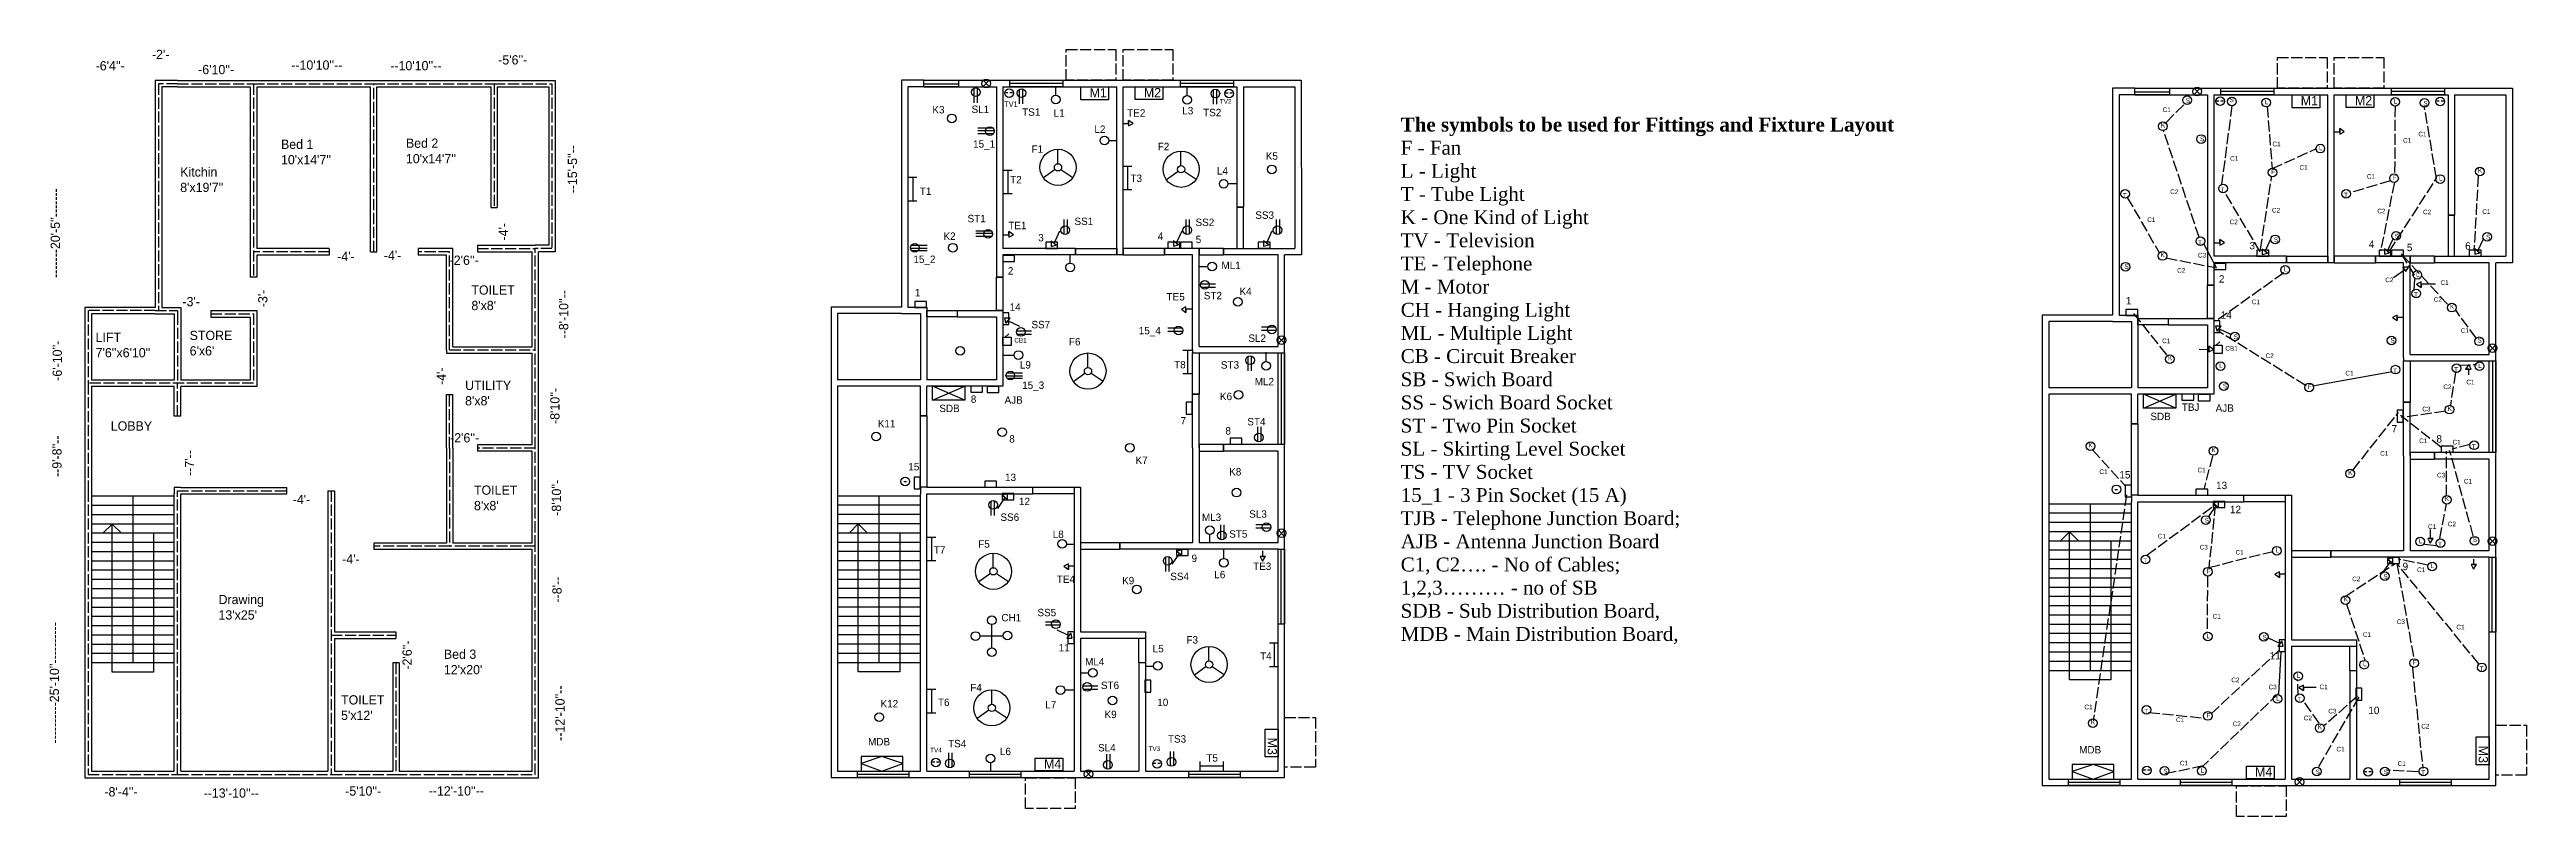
# Model space of a CAD drawing. Header units: inches. Extents: x 17 to 2693, y -1 to 827.
import ezdxf

# ---------------------------------------------------------------- set-up
doc = ezdxf.new("R2010")
doc.units = ezdxf.units.IN
doc.header["$MEASUREMENT"] = 0
doc.linetypes.add('ACAD_ISO02W100', pattern=[15, 12, -3])

msp = doc.modelspace()

# ---------------------------------------------------------------- texts
at = {"char_height": 10, "attachment_point": 1}
for s, insert in [("-6'4''-", (66.5, 814.8)), ("-2'-", (127.4, 827.1)), ("-6'10''-", (177.3, 810.7)), ("--10'10''--", (277.9, 815.6)), ("--10'10''--", (384.9, 814.9)), ("-5'6''-", (501.5, 821.2)), ("-4'-", (327.5, 609)), ("-4'-", (377.9, 610.1)), ("-2'6''-", (449, 604.8)), ("-3'-", (160.3, 560.1)), ("-2'6''-", (449.5, 413)), ("-4'-", (279.5, 346.4)), ("-4'-", (332.9, 282)), ("-8'-4''-", (76, 30.7)), ("--13'-10''--", (183.2, 29.4)), ("-5'10''-", (336.2, 31.6)), ("--12'-10''--", (426.4, 31.7))]:
    msp.add_mtext(s, dxfattribs=dict(at, insert=insert))
at = {"color": 3, "width": 1.8, "attachment_point": 1}
for s, insert, char_height in [('M1', (1140.5, 785.6), 10), ('M2', (1199.1, 785.8), 10), ('M1', (2449.1, 777), 10), ('M2', (2507.6, 777.2), 10), ('15_1', (1014.6, 729.3), 8), ('S', (2340.2, 733.3), 5), ('15_2', (950.1, 604.8), 8), ('S', (2258.5, 595.4), 5), ('15_4', (1193.6, 527.8), 8), ('S', (2545.9, 515.8), 5), ('S', (2364.9, 466.4), 5)]:
    msp.add_mtext(s, dxfattribs=dict(at, insert=insert, char_height=char_height))
at = {"attachment_point": 1}
for s, insert, char_height, width in [('K3', (970.6, 766.3), 8, 1.8), ('SL1', (1012.9, 766.8), 8, 1.8), ('TS1', (1067.6, 763.8), 8, 1.8), ('L1', (1101.6, 762.8), 8, 1.8), ('TE2', (1181.1, 762.8), 8, 1.8), ('L3', (1240.6, 765.3), 8, 1.8), ('TS2', (1263.1, 763.3), 8, 1.8), ('{\\fTimes New Roman|b1|i0|c0|p16;The symbols to be used for Fittings and Fixture Layout \\fTimes New Roman|b0|i0|c0|p16;\\PF - Fan \\PL - Light \\PT - Tube Light \\PK - One Kind of Light \\PTV - Television \\PTE - Telephone \\PM - Motor \\PCH - Hanging Light \\PML - Multiple Light \\PCB - Circuit Breaker \\PSB - Swich Board \\PSS - Swich Board Socket \\PST - Two Pin Socket \\PSL - Skirting Level Socket \\PTS - TV Socket \\P15_1 - 3 Pin Socket (15 A) \\PTJB - Telephone Junction Board; \\PAJB - Antenna Junction Board \\PC1, C2…. - No of Cables; \\P1,2,3……… - no of SB \\PSDB - Sub Distribution Board, \\PMDB - Main Distribution Board, }', (1476.6, 753.8), 15, 541), ('C1', (2299.8, 764.8), 5, 1.8), ('S', (2324.8, 774.7), 5, 1.8), ('S', (2372.1, 775.5), 5, 1.8), ('L', (2410.2, 773.2), 5, 1.8), ('L', (2549.5, 774), 5, 1.8), ('S', (2581.5, 771.8), 5, 1.8), ("Bed 1\\P10'x14'7''", (266.8, 730), 10, 59.816), ("Bed 2\\P10'x14'7''", (401.8, 731.2), 10, 59.816), ('F1', (1077.6, 723.8), 8, 1.8), ('L2', (1145.6, 745.3), 8, 1.8), ('F2', (1214.1, 726.6), 8, 1.8), ('K', (2298, 748.1), 5, 1.8), ('C1', (2418.5, 727.8), 5, 1.8), ('L', (2468.8, 723.5), 5, 1.8), ('C1', (2559.6, 731.7), 5, 1.8), ('C1', (2576.1, 738.5), 5, 1.8), ("Kitchin\\P8'x19'7''", (157.9, 700.1), 10, 40.533), ('L4', (1278.1, 700.3), 8, 1.8), ('K5', (1330.8, 716.3), 8, 1.8), ('C1', (2372.7, 712.2), 5, 1.8), ('F', (2417.1, 697.8), 5, 1.8), ('C1', (2447.7, 702.5), 5, 1.8), ('K', (2640.5, 699.3), 5, 1.8), ('T1', (957.1, 678.3), 8, 1.8), ('T2', (1054.6, 690.8), 8, 1.8), ('T3', (1184.6, 692.3), 8, 1.8), ('T', (2256.9, 672.4), 5, 1.8), ('C2', (2308, 676.3), 5, 1.8), ('T', (2362.6, 678.2), 5, 1.8), ('T', (2495.7, 672.6), 5, 1.8), ('C1', (2520.6, 692.8), 5, 1.8), ('F', (2548.4, 691.5), 5, 1.8), ('L', (2598.4, 690.7), 5, 1.8), ('ST1', (1008.6, 648.8), 8, 1.8), ('SS1', (1124.1, 645.8), 8, 1.8), ('SS2', (1254.9, 644.7), 8, 1.8), ('SS3', (1319.5, 652.5), 8, 1.8), ('C1', (2283.2, 646.1), 5, 1.8), ('C2', (2372.2, 643.7), 5, 1.8), ('C2', (2417.9, 656.3), 5, 1.8), ('C2', (2531.8, 655.4), 5, 1.8), ('C2', (2581.2, 654.4), 5, 1.8), ('C1', (2645.2, 654.8), 5, 1.8), ('K2', (982.6, 629.8), 8, 1.8), ('TE1', (1052.6, 641.3), 8, 1.8), ('5', (1255.1, 626.2), 8, 1.8), ('T', (2338, 621.4), 5, 1.8), ('S', (2420, 624.5), 5, 1.8), ('S', (2550.6, 628.3), 5, 1.8), ('{\\C1;5}', (2563.7, 617.6), 8, 1.8), ('S', (2649.2, 627.3), 5, 1.8), ('ML1', (1282.9, 598.2), 8, 1.8), ('K', (2297.6, 608.1), 5, 1.8), ('C2', (2315.5, 591.3), 5, 1.8), ('C3', (2337.9, 607.7), 5, 1.8), ('L', (2430.8, 592.7), 5, 1.8), ("TOILET\\P8'x8'", (472.5, 572.6), 10, 40.533), ('TE5', (1223.6, 564.3), 8, 1.8), ('ST2', (1263.8, 565.6), 8, 1.8), ('K4', (1302.4, 570.2), 8, 1.8), ('C2', (2540.4, 581.1), 5, 1.8), ('T', (2571.4, 565), 5, 1.8), ('L', (2573.6, 587.2), 5, 1.8), ('C1', (2600, 578.2), 5, 1.8), ('{\\C1;14}', (1054.1, 553.3), 8, 1.8), ('{\\C1;14}', (2362.6, 544.6), 8, 1.8), ('C1', (2396.1, 557.3), 5, 1.8), ('C2', (2592.7, 559.9), 5, 1.8), ('K', (2610.3, 552.3), 5, 1.8), ("LIFT\\P7'6''x6'10''", (66.5, 521.6), 10, 40.533), ("STORE\\P6'x6'", (168.1, 523.6), 10, 40.533), ('{\\C4;CB1}', (1059.1, 515.8), 5, 1.8), ('SS7', (1077.6, 534.3), 8, 1.8), ('F6', (1118.1, 515.8), 8, 1.8), ('SL2', (1312, 519.6), 8, 1.8), ('C1', (2299.3, 515.2), 5, 1.8), ('S', (2376.5, 519.6), 5, 1.8), ('C1', (2621.9, 526.4), 5, 1.8), ('S', (2639.9, 515.9), 5, 1.8), ('L9', (1065.1, 490.8), 8, 1.8), ('T8', (1231.7, 491), 8, 1.8), ('ST3', (1282.3, 490.7), 8, 1.8), ('K', (2305.6, 496.7), 5, 1.8), ('L', (2361, 488.6), 5, 1.8), ('{\\C4;CB1}', (2367.6, 507.1), 5, 1.8), ('C2', (2411.1, 499.1), 5, 1.8), ('T', (2548.8, 482.7), 5, 1.8), ('T', (2614.8, 484.3), 5, 1.8), ('L', (2640.8, 488.5), 5, 1.8), ("UTILITY\\P8'x8'", (465.7, 469.7), 10, 40.533), ('{\\C3;15_3}', (1067.6, 468.8), 8, 1.8), ('K6', (1281.3, 456.7), 8, 1.8), ('ML2', (1318.9, 472.7), 8, 1.8), ('F', (2456.6, 465.7), 5, 1.8), ('C1', (2497.3, 480.3), 5, 1.8), ('C2', (2603.1, 465.6), 5, 1.8), ('C1', (2628, 470.7), 5, 1.8), ('{\\C1;SDB}', (978.1, 443.8), 8, 1.8), ('{\\C54;8}', (1012.1, 453.8), 8, 1.8), ('{\\C4;AJB}', (1048.6, 452.8), 8, 1.8), ('ST4', (1310.9, 429.4), 8, 1.8), ('{\\C1;SDB}', (2286.6, 435.1), 8, 1.8), ('{\\C54;TBJ}', (2320.6, 445.1), 8, 1.8), ('{\\C4;AJB}', (2357.1, 444.1), 8, 1.8), ('C3', (2580.4, 441.6), 5, 1.8), ('K', (2607.7, 442.1), 5, 1.8), ('LOBBY', (82.9, 425.8), 10, 40.533), ('K11', (911.6, 427.3), 8, 1.8), ('8', (1053.6, 410.8), 8, 1.8), ('K', (2219.7, 402.6), 5, 1.8), ('C1', (2577, 407.3), 5, 1.8), ('C1', (2613.1, 405.8), 5, 1.8), ('{\\C1;15}', (944.6, 380.8), 8, 1.8), ('K7', (1190.1, 387.8), 8, 1.8), ('K8', (1291.3, 375.3), 8, 1.8), ('C1', (2337.5, 375.7), 5, 1.8), ('K', (2352.6, 397.5), 5, 1.8), ('C1', (2534.9, 393.7), 5, 1.8), ('T', (2633.9, 400.9), 5, 1.8), ("TOILET\\P8'x8'", (475.3, 356.5), 10, 40.533), ('{\\C1;13}', (1049.1, 369.3), 8, 1.8), ('C1', (2231.5, 373.9), 5, 1.8), ('{\\C1;15}', (2253.1, 372.1), 8, 1.8), ('{\\C1;13}', (2357.6, 360.6), 8, 1.8), ('K', (2500.4, 373), 5, 1.8), ('C3', (2596.3, 370.2), 5, 1.8), ('C1', (2625.3, 363.6), 5, 1.8), ('SS6', (1044.1, 326.3), 8, 1.8), ('{\\C1;12}', (1064.1, 343.3), 8, 1.8), ('ML3', (1261.8, 326.2), 8, 1.8), ('SL3', (1312.9, 329.7), 8, 1.8), ('S', (2345.2, 321.4), 5, 1.8), ('{\\C1;12}', (2372.6, 334.6), 8, 1.8), ('K', (2604.7, 344.7), 5, 1.8), ('F5', (1020.1, 297.3), 8, 1.8), ('L8', (1100.6, 307.8), 8, 1.8), ('ST5', (1291.3, 308.1), 8, 1.8), ('C1', (2294.5, 304.3), 5, 1.8), ('L', (2576.6, 299.1), 5, 1.8), ('C1', (2586.6, 314.6), 5, 1.8), ('T', (2597.5, 295.3), 5, 1.8), ('C2', (2607.9, 317.4), 5, 1.8), ('S', (2634.8, 300.6), 5, 1.8), ('T7', (972.1, 290.8), 8, 1.8), ('{\\C2;TE3}', (1317.1, 273.3), 8, 1.8), ('T', (2278.8, 277.5), 5, 1.8), ('C3', (2339.8, 292.4), 5, 1.8), ('C1', (2378.6, 286.8), 5, 1.8), ('L', (2421.9, 289.3), 5, 1.8), ('C1', (2574.7, 268), 5, 1.8), ('L', (2589.5, 272.3), 5, 1.8), ('TE4', (1105.1, 259.3), 8, 1.8), ('K9', (1175.6, 257.8), 8, 1.8), ('SS4', (1227.6, 262.3), 8, 1.8), ('L6', (1275.2, 264.3), 8, 1.8), ('F', (2347.1, 266.6), 5, 1.8), ('C2', (2504.6, 258.1), 5, 1.8), ('S', (2538.4, 260.7), 5, 1.8), ("Drawing\\P13'x25'", (199.3, 238.4), 10, 40.533), ('CH1', (1045.1, 217.8), 8, 1.8), ('SS5', (1084.1, 223.3), 8, 1.8), ('C1', (2353.9, 217.8), 5, 1.8), ('K', (2495.5, 236.3), 5, 1.8), ('F3', (1245.1, 193.8), 8, 1.8), ('L', (2347.1, 196.6), 5, 1.8), ('S', (2407.8, 195.1), 5, 1.8), ('C1', (2516.1, 198), 5, 1.8), ('C3', (2552.8, 211.9), 5, 1.8), ('C1', (2617.2, 206.1), 5, 1.8), ("Bed 3\\P12'x20'", (442.8, 179.3), 10, 59.816), ('{\\C1;11}', (1107.1, 185.3), 8, 1.8), ('ML4', (1135.6, 170.3), 8, 1.8), ('L5', (1208.6, 184.3), 8, 1.8), ('T4', (1324.6, 176.3), 8, 1.8), ('{\\C1;11}', (2415.6, 176.6), 8, 1.8), ('L', (2516.3, 166.2), 5, 1.8), ('F', (2570.1, 168), 5, 1.8), ('T', (2642.3, 161.2), 5, 1.8), ('F4', (1011.6, 142.3), 8, 1.8), ('ST6', (1152.7, 144.7), 8, 1.8), ('C2', (2374, 149.1), 5, 1.8), ('C3', (2414.3, 141.4), 5, 1.8), ('L', (2444.8, 153.7), 5, 1.8), ('C1', (2469.3, 141.5), 5, 1.8), ("TOILET\\P5'x12'", (331.7, 130), 10, 40.533), ('K12', (914.6, 124.8), 8, 1.8), ('T6', (976.6, 126.3), 8, 1.8), ('L7', (1092.6, 123.8), 8, 1.8), ('K9', (1156.6, 113.3), 8, 1.8), ('{\\C1;10}', (1213.6, 126.3), 8, 1.8), ('C1', (2215.3, 119.8), 5, 1.8), ('T', (2279.9, 115.3), 5, 1.8), ('F', (2347.1, 110.8), 5, 1.8), ('L', (2422.4, 129.2), 5, 1.8), ('T', (2445.6, 127.9), 5, 1.8), ('C2', (2452.3, 107.9), 5, 1.8), ('C3', (2478.8, 115.3), 5, 1.8), ('{\\C1;10}', (2522.1, 117.6), 8, 1.8), ('{\\C1;MDB}', (901.1, 83.8), 8, 1.8), ('TS4', (987.6, 81.8), 8, 1.8), ('TS3', (1225.1, 86.8), 8, 1.8), ('K', (2222.3, 103.5), 5, 1.8), ('C1', (2314.3, 106), 5, 1.8), ('C2', (2375.5, 101.6), 5, 1.8), ('K', (2467.4, 98.3), 5, 1.8), ('C2', (2579.2, 99), 5, 1.8), ('{\\C4;TV4}', (968.1, 73.3), 5, 1.8), ('L6', (1043.6, 73.3), 8, 1.8), ('{\\C3;M4}', (1091.2, 60.8), 10, 1.8), ('SL4', (1149.6, 77.3), 8, 1.8), ('{\\C4;TV3}', (1204.1, 74.8), 5, 1.8), ('T5', (1266.6, 66.3), 8, 1.8), ('{\\C1;MDB}', (2209.6, 75.1), 8, 1.8), ('C1', (2318.5, 59.2), 5, 1.8), ('C1', (2487.6, 74.3), 5, 1.8), ('C1', (2553.7, 58.6), 5, 1.8), ('S', (2300.6, 50.5), 5, 1.8), ('L', (2340.8, 51.4), 5, 1.8), ('{\\C3;M4}', (2399.7, 52.2), 10, 1.8), ('S', (2465.1, 49.7), 5, 1.8), ('S', (2538.6, 49.7), 5, 1.8), ('T', (2579.1, 48.9), 5, 1.8)]:
    msp.add_mtext(s, dxfattribs=dict(at, insert=insert, char_height=char_height, width=width))
at = {"color": 4, "width": 1.8, "attachment_point": 1}
for s, insert, char_height in [('TV1', (1048.1, 771.3), 6), ('TV2', (1281.1, 773.8), 5)]:
    msp.add_mtext(s, dxfattribs=dict(at, insert=insert, char_height=char_height))
at = {"char_height": 10, "attachment_point": 1, "rotation": 90}
for s, insert in [("--15'-5''--", (576.7, 672)), ("-------20'-5''-------", (17.9, 580.7)), ("-4'-", (502.1, 621.1)), ("-3'-", (242.1, 549.1)), ("--8'-10''--", (567.2, 515.3)), ("-6'-10''-", (20, 469.6)), ("-4'-", (434.9, 465.1)), ("-8'10''-", (557.7, 423)), ("--9'-8''--", (19.7, 365.7)), ("--7'--", (162.9, 366.8)), ("-8'10''-", (559.4, 323.8)), ("--8'--", (560, 230.1)), ("----------25'-10''----------", (16.9, 77.9)), ("-2'6''-", (398.1, 157.7)), ("--12'-10''--", (563.2, 80.8))]:
    msp.add_mtext(s, dxfattribs=dict(at, insert=insert))
at = {"color": 1, "char_height": 8, "width": 1.8, "attachment_point": 1}
for s, insert in [('3', (1085, 628.1)), ('4', (1214.1, 629.8)), ('3', (2393.6, 619.5)), ('4', (2522.6, 621.1)), ('6', (2626.7, 619.2)), ('2', (1052.1, 592.3)), ('1', (951.6, 568.8)), ('2', (2360.6, 583.6)), ('1', (2260.1, 560.1)), ('7', (1238.7, 430.4)), ('8', (1287.2, 419.5)), ('7', (2547.2, 421.8)), ('8', (2595.7, 410.9)), ('9', (1250.6, 281.8)), ('9', (2559.1, 273.1))]:
    msp.add_mtext(s, dxfattribs=dict(at, insert=insert))
at = {"char_height": 10, "width": 1.8, "attachment_point": 1, "rotation": 270}
for insert in [(1342.8, 84.1), (2651.3, 75.4)]:
    msp.add_mtext('{\\C3;M3}', dxfattribs=dict(at, insert=insert))

# ---------------------------------------------------------------- linework, layer by layer
for p, q in [((155, 793.9), (131, 793.9)), ((131, 793.9), (131, 548.9)), ((155, 786.9), (138, 786.9)), ((138, 786.9), (138, 548.9)), ((155, 793.9), (237, 793.9)), ((155, 786.9), (233.5, 786.9)), ((233.5, 786.9), (233.5, 581.4)), ((237, 793.9), (367, 793.9)), ((240.5, 786.9), (363.5, 786.9)), ((240.5, 786.9), (240.5, 612.4)), ((363.5, 608.9), (363.5, 786.9)), ((367, 793.9), (497, 793.9)), ((370.5, 786.9), (493.5, 786.9)), ((370.5, 608.9), (370.5, 786.9)), ((493.5, 786.9), (493.5, 656.9)), ((497, 793.9), (563, 793.9)), ((500.5, 786.9), (556, 786.9)), ((500.5, 786.9), (500.5, 656.9)), ((556, 786.9), (556, 615.9)), ((563, 793.9), (563, 608.9)), ((961.2, 794.1), (937.2, 794.1)), ((937.2, 794.1), (937.2, 549.1)), ((961.2, 787.1), (944.2, 787.1)), ((944.2, 787.1), (944.2, 549.1)), ((961.2, 794.1), (1043.2, 794.1)), ((961.2, 787.1), (1039.7, 787.1)), ((1015.2, 785.2), (1015.2, 769.7)), ((1018.8, 785.7), (1018.8, 769.7)), ((1025.4, 787.5), (1032, 794.1)), ((1032, 787.5), (1025.4, 794.1)), ((1039.7, 787.1), (1039.7, 581.6)), ((1043.2, 794.1), (1173.2, 794.1)), ((1046.7, 787.1), (1169.7, 787.1)), ((1046.7, 787.1), (1046.7, 612.6)), ((1049.5, 780.8), (1052.2, 780.8)), ((1054.2, 780.8), (1057.1, 780.8)), ((1064.4, 784.2), (1064.4, 768.8)), ((1067.9, 784.7), (1067.9, 768.8)), ((1103.8, 778.1), (1103.8, 786.6)), ((1169.7, 605.6), (1169.7, 787.1)), ((1173.2, 794.1), (1303.2, 794.1)), ((1176.7, 787.1), (1299.7, 787.1)), ((1176.7, 605.6), (1176.7, 787.1)), ((1245.8, 777.6), (1245.8, 786.1)), ((1273.9, 783.7), (1273.9, 768.3)), ((1277.4, 784.2), (1277.4, 768.3)), ((1287.4, 780.5), (1290.1, 780.5)), ((1292.1, 780.5), (1294.9, 780.5)), ((1299.7, 787.1), (1299.7, 657.1)), ((1303.2, 794.1), (1369.2, 794.1)), ((1306.7, 787.1), (1362.2, 787.1)), ((1306.7, 787.1), (1306.7, 657.1)), ((1362.2, 787.1), (1362.2, 612.6)), ((1369.2, 794.1), (1369.4, 605.6)), ((2269.7, 785.5), (2245.7, 785.5)), ((2245.7, 785.5), (2245.7, 540.5)), ((2269.7, 778.5), (2252.7, 778.5)), ((2252.7, 778.5), (2252.7, 540.5)), ((2269.7, 785.5), (2351.7, 785.5)), ((2269.7, 778.5), (2348.2, 778.5)), ((2333.9, 778.8), (2340.5, 785.5)), ((2340.5, 778.8), (2333.9, 785.5)), ((2348.2, 778.5), (2348.2, 573)), ((2351.7, 785.5), (2481.7, 785.5)), ((2355.2, 778.5), (2478.2, 778.5)), ((2355.2, 778.5), (2355.2, 604)), ((2478.2, 597), (2478.2, 778.5)), ((2481.7, 785.5), (2611.7, 785.5)), ((2485.2, 778.5), (2608.2, 778.5)), ((2485.2, 597), (2485.2, 778.5)), ((2608.2, 778.5), (2608.2, 648.5)), ((2611.7, 785.5), (2677.7, 785.5)), ((2615.2, 778.5), (2670.7, 778.5)), ((2615.2, 778.5), (2615.2, 648.5)), ((2670.7, 778.5), (2670.7, 604)), ((2677.7, 785.5), (2677.9, 597)), ((1182.6, 747.3), (1182.6, 750.8)), ((1182.6, 750.8), (1182.6, 744.8)), ((1187.6, 747.3), (1182.6, 750.8)), ((2358, 772.1), (2360.7, 772.1)), ((2362.7, 772.1), (2365.6, 772.1)), ((2595.9, 771.8), (2598.6, 771.8)), ((2600.6, 771.8), (2603.5, 771.8)), ((1019.6, 742.6), (1036.1, 742.6)), ((1037.4, 739.7), (1019.6, 739.7)), ((1036.5, 736.4), (1019.6, 736.4)), ((1161.1, 729.1), (1169.6, 729.1)), ((1176.6, 747.3), (1182.6, 747.3)), ((1182.6, 744.8), (1187.6, 747.3)), ((2485.1, 738.6), (2491.1, 738.6)), ((2491.1, 738.6), (2491.1, 742.1)), ((2491.1, 742.1), (2491.1, 736.1)), ((2496.1, 738.6), (2491.1, 742.1)), ((2491.1, 736.1), (2496.1, 738.6)), ((1056.7, 696.7), (1046.9, 696.7)), ((1052.2, 697), (1052.2, 671.5)), ((1103.1, 697.8), (1090.5, 688.6)), ((1106.2, 704), (1106.2, 719.6)), ((1109.5, 697.9), (1122.5, 689.3)), ((1185.9, 701), (1176.2, 701)), ((1181.4, 701.4), (1181.4, 675.8)), ((1239.2, 702), (1239.2, 717.5)), ((1242.6, 695.8), (1255.5, 687.2)), ((953.9, 689), (944.2, 689)), ((949.4, 689.3), (949.4, 663.8)), ((1056.7, 671.4), (1046.9, 671.4)), ((1185.9, 675.7), (1176.2, 675.7)), ((1236.1, 695.7), (1223.5, 686.6)), ((1289.9, 682.8), (1299.9, 682.8)), ((493.5, 656.9), (500.5, 656.9)), ((953.9, 663.7), (944.2, 663.7)), ((1112.8, 627.7), (1112.8, 643.6)), ((1116.4, 628.2), (1116.4, 643.6)), ((1244.8, 627.8), (1244.8, 643.8)), ((1248.4, 628.4), (1248.4, 643.8)), ((1299.7, 657.1), (1306.7, 657.1)), ((1342.3, 627.8), (1342.3, 643.8)), ((1345.9, 628.4), (1345.9, 643.8)), ((2608.2, 648.5), (2615.2, 648.5)), ((479, 615.9), (541.5, 615.9)), ((479, 615.9), (479, 608.9)), ((556, 615.9), (541.5, 615.9)), ((947.9, 616), (964.8, 616)), ((1017.6, 631.5), (1034.1, 631.5)), ((1035.5, 628.7), (1017.6, 628.7)), ((1034.5, 625.4), (1017.6, 625.4)), ((1047.1, 627.3), (1053.1, 627.3)), ((1053.1, 627.3), (1053.1, 630.8)), ((1053.1, 630.8), (1053.1, 624.8)), ((1058.1, 627.3), (1053.1, 630.8)), ((1053.1, 624.8), (1058.1, 627.3)), ((1104.5, 616.1), (1099, 620.5)), ((1099, 620.5), (1099, 614.6)), ((1099, 614.6), (1104.5, 616.1)), ((1108, 631.1), (1102, 618.1)), ((1102, 618.1), (1104.5, 616.1)), ((1236.5, 616.3), (1231, 620.7)), ((1231, 620.7), (1231, 614.8)), ((1231, 614.8), (1236.5, 616.3)), ((1240, 631.3), (1234, 618.3)), ((1234, 618.3), (1236.5, 616.3)), ((1334, 616.3), (1328.5, 620.7)), ((1328.5, 620.7), (1328.5, 614.8)), ((1328.5, 614.8), (1334, 616.3)), ((1337.5, 631.3), (1331.5, 618.3)), ((1331.5, 618.3), (1334, 616.3)), ((2357.9, 591.7), (2344.2, 617.6)), ((2355.6, 618.6), (2361.6, 618.6)), ((2361.6, 618.6), (2361.6, 622.1)), ((2361.6, 622.1), (2361.6, 616.1)), ((2366.6, 618.6), (2361.6, 622.1)), ((2361.6, 616.1), (2366.6, 618.6)), ((2416.5, 622.5), (2410.5, 609.5)), ((2548.5, 622.7), (2542.5, 609.7)), ((2646, 622.7), (2640, 609.7)), ((319, 612.4), (240.5, 612.4)), ((240.5, 605.4), (240.5, 581.4)), ((319, 605.4), (240.5, 605.4)), ((319, 612.4), (319, 605.4)), ((363.5, 608.9), (370.5, 608.9)), ((449, 612.4), (415, 612.4)), ((415, 612.4), (415, 605.4)), ((445.5, 605.4), (415, 605.4)), ((445.5, 502.9), (445.5, 605.4)), ((452.5, 612.4), (449, 612.4)), ((452.5, 608.9), (452.5, 612.4)), ((452.5, 506.4), (452.5, 608.9)), ((479, 608.9), (538, 608.9)), ((538, 506.4), (538, 608.9)), ((541.5, 608.9), (541.5, 612.4)), ((545, 502.9), (545, 608.9)), ((563, 608.9), (545, 608.9)), ((946.9, 612.7), (964.8, 612.7)), ((964.8, 609.8), (948.3, 609.8)), ((1125.2, 612.6), (1046.7, 612.6)), ((1046.7, 605.6), (1046.7, 581.6)), ((1125.2, 605.6), (1046.7, 605.6)), ((1119.6, 596.8), (1119.6, 605.3)), ((1125.2, 612.6), (1125.2, 605.6)), ((1176.7, 605.6), (1169.7, 605.6)), ((1255.2, 612.6), (1221.2, 612.6)), ((1221.2, 612.6), (1221.2, 605.6)), ((1251.7, 605.6), (1221.2, 605.6)), ((1251.7, 503.1), (1251.7, 605.6)), ((1258.7, 612.6), (1255.2, 612.6)), ((1258.7, 609.1), (1258.7, 612.6)), ((1258.7, 506.6), (1258.7, 609.1)), ((1268.1, 592.8), (1259.1, 592.8)), ((1285.2, 612.6), (1362.2, 612.6)), ((1285.2, 612.6), (1285.2, 605.6)), ((1344.2, 605.6), (1285.2, 605.6)), ((1344.2, 506.6), (1344.2, 605.6)), ((1351.2, 503.1), (1351.2, 605.6)), ((1369.4, 605.6), (1351.2, 605.6)), ((2433.7, 604), (2355.2, 604)), ((2355.2, 597), (2355.2, 573)), ((2433.7, 597), (2355.2, 597)), ((2413, 607.5), (2407.5, 611.9)), ((2407.5, 611.9), (2407.5, 606)), ((2407.5, 606), (2413, 607.5)), ((2410.5, 609.5), (2413, 607.5)), ((2433.7, 604), (2433.7, 597)), ((2485.2, 597), (2478.2, 597)), ((2563.7, 604), (2529.7, 604)), ((2529.7, 604), (2529.7, 597)), ((2560.2, 597), (2529.7, 597)), ((2545, 607.7), (2539.5, 612.1)), ((2539.5, 612.1), (2539.5, 606.2)), ((2539.5, 606.2), (2545, 607.7)), ((2542.5, 609.7), (2545, 607.7)), ((2549.4, 581.2), (2561.2, 589.5)), ((2561.2, 589.5), (2559.2, 592.4)), ((2559.2, 592.4), (2562.6, 587.5)), ((2565.3, 592.4), (2559.2, 592.4)), ((2560.2, 494.5), (2560.2, 597)), ((2562.6, 587.5), (2565.3, 592.4)), ((2567.2, 604), (2563.7, 604)), ((2567.2, 600.5), (2567.2, 604)), ((2567.2, 498), (2567.2, 600.5)), ((2593.7, 604), (2670.7, 604)), ((2593.7, 604), (2593.7, 597)), ((2652.7, 597), (2593.7, 597)), ((2642.5, 607.7), (2637, 612.1)), ((2637, 612.1), (2637, 606.2)), ((2637, 606.2), (2642.5, 607.7)), ((2640, 609.7), (2642.5, 607.7)), ((2652.7, 498), (2652.7, 597)), ((2659.7, 494.5), (2659.7, 597)), ((2677.9, 597), (2659.7, 597)), ((240.5, 581.4), (233.5, 581.4)), ((1046.7, 581.6), (1039.7, 581.6)), ((1260.3, 574.4), (1276.3, 574.4)), ((1260.9, 570.8), (1276.3, 570.8)), ((2355.2, 573), (2348.2, 573)), ((2579.1, 576.4), (2574.1, 573.9)), ((2574.1, 573.9), (2579.1, 570.4)), ((2579.1, 570.4), (2579.1, 576.4)), ((2594.6, 574), (2579.1, 573.9)), ((2579.1, 573.9), (2579.1, 570.4)), ((131, 548.9), (55, 548.9)), ((55, 548.9), (55, 466.9)), ((131, 541.9), (62, 541.9)), ((62, 541.9), (62, 470.4)), ((131, 541.9), (151.5, 541.9)), ((138, 548.9), (155, 548.9)), ((151.5, 541.9), (151.5, 470.4)), ((155, 548.9), (158.5, 548.9)), ((155, 545.4), (155, 541.9)), ((158.5, 548.9), (158.5, 541.9)), ((158.5, 541.9), (158.5, 470.4)), ((191, 545.4), (237, 545.4)), ((191, 545.4), (191, 538.4)), ((191, 538.4), (233.5, 538.4)), ((233.5, 538.4), (233.5, 470.4)), ((237, 545.4), (240.5, 545.4)), ((240.5, 545.4), (240.5, 466.9)), ((937.2, 549.1), (861.2, 549.1)), ((861.2, 549.1), (861.2, 467.1)), ((937.2, 542.1), (868.2, 542.1)), ((868.2, 542.1), (868.2, 470.6)), ((937.2, 542.1), (957.7, 542.1)), ((944.2, 549.1), (961.2, 549.1)), ((957.7, 542.1), (957.7, 470.6)), ((961.2, 549.1), (964.7, 549.1)), ((964.7, 549.1), (964.7, 542.1)), ((964.7, 542.1), (964.7, 470.6)), ((997.2, 545.6), (1043.2, 545.6)), ((997.2, 545.6), (997.2, 538.6)), ((997.2, 538.6), (1039.7, 538.6)), ((1039.7, 538.6), (1039.7, 470.6)), ((1043.2, 545.6), (1046.7, 545.6)), ((1046.7, 545.6), (1046.7, 467.1)), ((1054.5, 537.2), (1048.6, 537.2)), ((1048.6, 537.2), (1050.1, 531.7)), ((1050.1, 531.7), (1054.5, 537.2)), ((1244.6, 549.3), (1239.6, 546.8)), ((1239.6, 546.8), (1244.6, 543.3)), ((1244.6, 543.3), (1244.6, 549.3)), ((1250.6, 546.8), (1244.6, 546.8)), ((1244.6, 546.8), (1244.6, 543.3)), ((2245.7, 540.5), (2169.7, 540.5)), ((2169.7, 540.5), (2169.7, 458.5)), ((2252.7, 540.5), (2269.7, 540.5)), ((2269.7, 540.5), (2273.2, 540.5)), ((2273.2, 540.5), (2273.2, 533.5)), ((2305.7, 537), (2351.7, 537)), ((2305.7, 537), (2305.7, 530)), ((2351.7, 537), (2355.2, 537)), ((2355.2, 537), (2355.2, 458.5)), ((2553.1, 540.6), (2548.1, 538.1)), ((2548.1, 538.1), (2553.1, 534.6)), ((2553.1, 534.6), (2553.1, 540.6)), ((2559.1, 538.1), (2553.1, 538.1)), ((2553.1, 538.1), (2553.1, 534.6)), ((1049.1, 516.8), (1053.1, 520.3)), ((1052.1, 534.2), (1050.1, 531.7)), ((1065.1, 528.2), (1052.1, 534.2)), ((1061.6, 523.4), (1077.6, 523.4)), ((1062.2, 519.8), (1077.6, 519.8)), ((1240.6, 526.4), (1225.1, 526.4)), ((1241.1, 522.8), (1225.1, 522.8)), ((1341.5, 527.4), (1326.1, 527.4)), ((1342.1, 523.8), (1326.1, 523.8)), ((1344.5, 510.1), (1351.1, 516.7)), ((1351.1, 510.1), (1344.5, 516.7)), ((2245.7, 533.5), (2176.7, 533.5)), ((2176.7, 533.5), (2176.7, 462)), ((2245.7, 533.5), (2266.2, 533.5)), ((2266.2, 533.5), (2266.2, 462)), ((2273.2, 533.5), (2273.2, 462)), ((2305.7, 530), (2348.2, 530)), ((2348.2, 530), (2348.2, 462)), ((2363, 528.6), (2357.1, 528.6)), ((2357.1, 528.6), (2358.6, 523.1)), ((2357.6, 508.1), (2361.6, 511.6)), ((2358.6, 523.1), (2363, 528.6)), ((2360.6, 525.6), (2358.6, 523.1)), ((2373.6, 519.6), (2360.6, 525.6)), ((445.5, 502.9), (445.5, 499.4)), ((445.5, 499.4), (449, 499.4)), ((449, 499.4), (538, 499.4)), ((452.5, 506.4), (538, 506.4)), ((538, 400.4), (538, 499.4)), ((545, 396.9), (545, 502.9)), ((1059.1, 496.9), (1046.6, 496.9)), ((1138.6, 484), (1138.6, 499.5)), ((1250.8, 502.4), (1241.1, 502.4)), ((1246.3, 502.7), (1246.3, 477.2)), ((1251.7, 503.1), (1251.7, 499.6)), ((1251.7, 499.6), (1255.2, 499.6)), ((1255.2, 499.6), (1344.2, 499.6)), ((1258.7, 506.6), (1344.2, 506.6)), ((1311.4, 495.7), (1311.4, 480.3)), ((1314.9, 496.2), (1314.9, 480.3)), ((1331.2, 490.3), (1331.2, 500.4)), ((1344.2, 400.6), (1344.2, 499.6)), ((1347.6, 499.6), (1347.6, 400.6)), ((1351.2, 397.1), (1351.2, 503.1)), ((2339.3, 503.6), (2349.6, 503.5)), ((2349.6, 503.5), (2349.6, 507)), ((2349.6, 507), (2349.6, 501)), ((2354.6, 503.5), (2349.6, 507)), ((2349.6, 501), (2354.6, 503.5)), ((2560.2, 494.5), (2560.2, 491)), ((2560.2, 491), (2563.7, 491)), ((2563.7, 491), (2652.7, 491)), ((2567.2, 498), (2652.7, 498)), ((2630.6, 487), (2627.1, 482)), ((2630.6, 482), (2627.1, 482)), ((2627.1, 482), (2633.1, 482)), ((2633.1, 482), (2630.6, 487)), ((2630.6, 476), (2630.6, 482)), ((2652.7, 392), (2652.7, 491)), ((2653, 501.5), (2659.6, 508.1)), ((2659.6, 501.5), (2653, 508.1)), ((2656.1, 491), (2656.1, 392)), ((2659.7, 388.5), (2659.7, 494.5)), ((55, 466.9), (55, 350.9)), ((151.5, 470.4), (62, 470.4)), ((62, 463.4), (62, 350.9)), ((151.5, 463.4), (62, 463.4)), ((151.5, 431.4), (151.5, 463.4)), ((233.5, 470.4), (158.5, 470.4)), ((237, 463.4), (158.5, 463.4)), ((158.5, 431.4), (158.5, 463.4)), ((240.5, 463.4), (237, 463.4)), ((240.5, 466.9), (240.5, 463.4)), ((861.2, 467.1), (861.2, 351.1)), ((957.7, 470.6), (868.2, 470.6)), ((868.2, 463.6), (868.2, 351.1)), ((957.7, 463.6), (868.2, 463.6)), ((957.7, 431.6), (957.7, 463.6)), ((1039.7, 470.6), (964.7, 470.6)), ((1043.2, 463.6), (964.7, 463.6)), ((964.7, 431.6), (964.7, 463.6)), ((970.6, 448.8), (1005.6, 463.6)), ((1005.6, 448.8), (970.6, 463.6)), ((1046.7, 463.6), (1043.2, 463.6)), ((1046.7, 467.1), (1046.7, 463.6)), ((1050.2, 475), (1068, 475)), ((1051.1, 478.3), (1068, 478.3)), ((1068, 472.1), (1051.5, 472.1)), ((1135.5, 477.7), (1122.9, 468.6)), ((1142, 477.9), (1155, 469.3)), ((1250.8, 477.1), (1241.1, 477.1)), ((1251.7, 397.1), (1251.7, 455.1)), ((1251.7, 455.1), (1258.7, 455.1)), ((1258.7, 397.1), (1258.7, 455.1)), ((2169.7, 458.5), (2169.7, 342.5)), ((2266.2, 462), (2176.7, 462)), ((2348.2, 462), (2273.2, 462)), ((2355.2, 458.5), (2355.2, 455)), ((2461.7, 464), (2547.8, 479.6)), ((158.5, 431.4), (151.5, 431.4)), ((445.5, 396.9), (445.5, 454.9)), ((445.5, 454.9), (452.5, 454.9)), ((452.5, 396.9), (452.5, 454.9)), ((964.7, 431.6), (957.7, 431.6)), ((2176.7, 455), (2176.7, 342.5)), ((2266.2, 455), (2176.7, 455)), ((2266.2, 423), (2266.2, 455)), ((2351.7, 455), (2273.2, 455)), ((2273.2, 423), (2273.2, 455)), ((2279.1, 440.1), (2314.1, 455)), ((2314.1, 440.1), (2279.1, 455)), ((2355.2, 455), (2351.7, 455)), ((2560.2, 388.5), (2560.2, 446.5)), ((2560.2, 446.5), (2567.2, 446.5)), ((2567.2, 388.5), (2567.2, 446.5)), ((1322.2, 403.9), (1322.2, 419.9)), ((1325.8, 404.5), (1325.8, 419.9)), ((2273.2, 423), (2266.2, 423)), ((445.5, 396.9), (445.5, 294.4)), ((452.5, 396.9), (452.5, 294.4)), ((538, 400.4), (479, 400.4)), ((479, 400.4), (479, 393.4)), ((538, 393.4), (479, 393.4)), ((538, 294.4), (538, 393.4)), ((545, 290.9), (545, 396.9)), ((1251.7, 397.1), (1251.7, 294.6)), ((1258.7, 397.1), (1258.7, 294.6)), ((1344.2, 400.6), (1285.2, 400.6)), ((1285.2, 400.6), (1285.2, 393.6)), ((1344.2, 393.6), (1285.2, 393.6)), ((1344.2, 294.6), (1344.2, 393.6)), ((1351.2, 291.1), (1351.2, 397.1)), ((2560.2, 388.5), (2560.2, 286)), ((2567.2, 388.5), (2567.2, 286)), ((2652.7, 392), (2593.7, 392)), ((2593.7, 392), (2593.7, 385)), ((2652.7, 385), (2593.7, 385)), ((2652.7, 286), (2652.7, 385)), ((2659.7, 282.5), (2659.7, 388.5)), ((55, 350.9), (55, 40.9)), ((62, 350.9), (62, 47.9)), ((158.5, 354.4), (151.5, 354.4)), ((151.5, 354.4), (151.5, 347.4)), ((158.5, 354.4), (273, 354.4)), ((273, 347.4), (273, 354.4)), ((317.5, 350.9), (317.5, 47.9)), ((317.5, 350.9), (324.5, 350.9)), ((324.5, 350.9), (324.5, 198.4)), ((861.2, 351.1), (861.2, 41.1)), ((868.2, 351.1), (868.2, 48.1)), ((939.6, 360.8), (942.6, 360.8)), ((964.7, 354.6), (957.7, 354.6)), ((957.7, 354.6), (957.7, 347.6)), ((964.7, 354.6), (1079.2, 354.6)), ((1079.2, 347.6), (1079.2, 354.6)), ((1123.7, 354.6), (1123.7, 48.1)), ((1123.7, 354.6), (1130.7, 354.6)), ((1130.7, 354.6), (1130.7, 198.6)), ((2248.1, 352.1), (2251.1, 352.1)), ((151.5, 344.9), (62, 344.9)), ((151.5, 334.9), (62, 334.9)), ((151.5, 324.9), (62, 324.9)), ((106.7, 344.9), (106.7, 164.9)), ((151.5, 47.9), (151.5, 347.4)), ((151.5, 164.9), (151.5, 347.4)), ((158.5, 47.9), (158.5, 347.4)), ((158.5, 347.4), (273, 347.4)), ((957.7, 345.1), (868.2, 345.1)), ((957.7, 335.1), (868.2, 335.1)), ((957.7, 325.1), (868.2, 325.1)), ((912.9, 345.1), (912.9, 165.1)), ((957.7, 48.1), (957.7, 347.6)), ((957.7, 165.1), (957.7, 347.6)), ((964.7, 48.1), (964.7, 347.6)), ((964.7, 347.6), (1079.2, 347.6)), ((1033.9, 339.5), (1033.9, 324.1)), ((1037.5, 340), (1037.5, 324.1)), ((1049, 343.7), (1041, 331.8)), ((1051.7, 347.4), (1046.2, 345.9)), ((1046.2, 345.9), (1051.7, 341.5)), ((1051.7, 341.5), (1051.7, 347.4)), ((2169.7, 342.5), (2169.7, 32.5)), ((2176.7, 342.5), (2176.7, 39.5)), ((2266.2, 336.5), (2176.7, 336.5)), ((2266.2, 326.5), (2176.7, 326.5)), ((2221.4, 336.5), (2221.4, 156.5)), ((2273.2, 346), (2266.2, 346)), ((2266.2, 346), (2266.2, 339)), ((2266.2, 39.5), (2266.2, 339)), ((2266.2, 156.5), (2266.2, 339)), ((2273.2, 346), (2387.7, 346)), ((2273.2, 39.5), (2273.2, 339)), ((2273.2, 339), (2387.7, 339)), ((2357.5, 335.1), (2349.5, 323.2)), ((2360.2, 338.8), (2354.7, 337.3)), ((2354.7, 337.3), (2360.2, 332.9)), ((2360.2, 332.9), (2360.2, 338.8)), ((2387.7, 339), (2387.7, 346)), ((2432.2, 346), (2432.2, 39.5)), ((2432.2, 346), (2439.2, 346)), ((2439.2, 346), (2439.2, 190)), ((151.5, 314.9), (62, 314.9)), ((151.5, 304.9), (62, 304.9)), ((151.5, 294.9), (62, 294.9)), ((84.4, 314.9), (74.4, 304.9)), ((84.4, 304.9), (84.4, 314.9)), ((84.4, 314.9), (94.5, 304.9)), ((84.4, 154.9), (84.4, 304.9)), ((129.1, 304.9), (129.1, 154.9)), ((445.5, 294.4), (367, 294.4)), ((367, 294.4), (367, 287.4)), ((538, 294.4), (452.5, 294.4)), ((957.7, 315.1), (868.2, 315.1)), ((957.7, 305.1), (868.2, 305.1)), ((957.7, 295.1), (868.2, 295.1)), ((890.5, 315.1), (880.5, 305.1)), ((890.5, 305.1), (890.5, 315.1)), ((890.5, 315.1), (900.6, 305.1)), ((890.5, 155.1), (890.5, 305.1)), ((935.3, 305.1), (935.3, 155.1)), ((974.3, 300.5), (964.6, 300.5)), ((969.8, 300.9), (969.8, 275.3)), ((1251.7, 294.6), (1173.2, 294.6)), ((1173.2, 294.6), (1173.2, 287.6)), ((1344.2, 294.6), (1258.7, 294.6)), ((1270.1, 303.9), (1270.1, 294.7)), ((1282.2, 297.9), (1282.2, 313.9)), ((1285.8, 298.5), (1285.8, 313.9)), ((1335.6, 313.9), (1320.1, 313.9)), ((1336.1, 310.3), (1320.1, 310.3)), ((1344.5, 301.6), (1351.1, 308.2)), ((1351.1, 301.6), (1344.5, 308.2)), ((2266.2, 316.5), (2176.7, 316.5)), ((2266.2, 306.5), (2176.7, 306.5)), ((2266.2, 296.5), (2176.7, 296.5)), ((2199.1, 306.5), (2189, 296.5)), ((2199.1, 296.5), (2199.1, 306.5)), ((2199.1, 306.5), (2209.2, 296.5)), ((2199.1, 146.5), (2199.1, 296.5)), ((2243.8, 296.5), (2243.8, 146.5)), ((2592.2, 299.4), (2586.2, 299.4)), ((2586.2, 299.4), (2588.7, 294.4)), ((2588.7, 308.9), (2588.7, 299.4)), ((2588.7, 299.4), (2592.2, 299.4)), ((2588.7, 294.4), (2592.2, 299.4)), ((2653, 293), (2659.6, 299.6)), ((2659.6, 293), (2653, 299.6)), ((151.5, 284.9), (62, 284.9)), ((151.5, 274.9), (62, 274.9)), ((449, 287.4), (367, 287.4)), ((538, 287.4), (449, 287.4)), ((538, 194.9), (538, 287.4)), ((545, 194.9), (545, 290.9)), ((957.7, 285.1), (868.2, 285.1)), ((957.7, 275.1), (868.2, 275.1)), ((974.3, 275.3), (964.6, 275.3)), ((1036.4, 267.7), (1036.4, 283.3)), ((1117.6, 271.8), (1112.6, 269.3)), ((1112.6, 269.3), (1117.6, 265.8)), ((1115.6, 293.3), (1123.6, 293.3)), ((1117.6, 265.8), (1117.6, 271.8)), ((1123.6, 269.3), (1117.6, 269.3)), ((1117.6, 269.3), (1117.6, 265.8)), ((1255.2, 287.6), (1173.2, 287.6)), ((1222.4, 279.2), (1222.4, 263.8)), ((1225.9, 279.7), (1225.9, 263.8)), ((1237.5, 283.4), (1229.4, 271.5)), ((1240.1, 287.1), (1234.6, 285.6)), ((1234.6, 285.6), (1240.1, 281.2)), ((1240.1, 281.2), (1240.1, 287.1)), ((1344.2, 287.6), (1255.2, 287.6)), ((1285.5, 277.5), (1285.5, 287.6)), ((1330.6, 279.8), (1324.6, 279.8)), ((1324.6, 279.8), (1327.1, 274.8)), ((1327.1, 285.8), (1327.1, 279.8)), ((1327.1, 279.8), (1330.6, 279.8)), ((1327.1, 274.8), (1330.6, 279.8)), ((1344.2, 195.1), (1344.2, 287.6)), ((1351.2, 195.1), (1351.2, 291.1)), ((2266.2, 286.5), (2176.7, 286.5)), ((2266.2, 276.5), (2176.7, 276.5)), ((2560.2, 286), (2481.7, 286)), ((2481.7, 286), (2481.7, 279)), ((2563.7, 279), (2481.7, 279)), ((2546, 274.8), (2537.9, 262.9)), ((2548.6, 278.4), (2543.2, 276.9)), ((2543.2, 276.9), (2548.6, 272.6)), ((2548.6, 272.6), (2548.6, 278.4)), ((2652.7, 279), (2563.7, 279)), ((2652.7, 286), (2567.2, 286)), ((2639.1, 271.1), (2633.1, 271.1)), ((2633.1, 271.1), (2635.6, 266.1)), ((2635.6, 277.1), (2635.6, 271.1)), ((2635.6, 271.1), (2639.1, 271.1)), ((2635.6, 266.1), (2639.1, 271.1)), ((2652.7, 186.5), (2652.7, 279)), ((2659.7, 186.5), (2659.7, 282.5)), ((151.5, 264.9), (62, 264.9)), ((151.5, 254.9), (62, 254.9)), ((151.5, 244.9), (62, 244.9)), ((957.7, 265.1), (868.2, 265.1)), ((957.7, 255.1), (868.2, 255.1)), ((957.7, 245.1), (868.2, 245.1)), ((1033.3, 261.5), (1020.7, 252.4)), ((1039.8, 261.6), (1052.7, 253)), ((2266.2, 266.5), (2176.7, 266.5)), ((2266.2, 256.5), (2176.7, 256.5)), ((2266.2, 246.5), (2176.7, 246.5)), ((2426.1, 263.1), (2421.1, 260.6)), ((2421.1, 260.6), (2426.1, 257.1)), ((2426.1, 257.1), (2426.1, 263.1)), ((2432.1, 260.6), (2426.1, 260.6)), ((2426.1, 260.6), (2426.1, 257.1)), ((151.5, 234.9), (62, 234.9)), ((151.5, 224.9), (62, 224.9)), ((151.5, 214.9), (62, 214.9)), ((957.7, 235.1), (868.2, 235.1)), ((957.7, 225.1), (868.2, 225.1)), ((957.7, 215.1), (868.2, 215.1)), ((2266.2, 236.5), (2176.7, 236.5)), ((2266.2, 226.5), (2176.7, 226.5)), ((2266.2, 216.5), (2176.7, 216.5)), ((151.5, 204.9), (62, 204.9)), ((151.5, 194.9), (62, 194.9)), ((324.5, 198.4), (391, 198.4)), ((324.5, 191.4), (324.5, 47.9)), ((324.5, 191.4), (391, 191.4)), ((391, 198.4), (391, 191.4)), ((538, 47.9), (538, 194.9)), ((545, 40.9), (545, 194.9)), ((957.7, 205.1), (868.2, 205.1)), ((957.7, 195.1), (868.2, 195.1)), ((1047.2, 193.9), (1022.2, 193.9)), ((1034.7, 181.3), (1034.7, 206.3)), ((1108.1, 209), (1092.7, 209)), ((1108.6, 205.5), (1092.7, 205.5)), ((1105.2, 200.6), (1118.2, 194.6)), ((1120.2, 197.1), (1115.8, 191.6)), ((1115.8, 191.6), (1121.7, 191.6)), ((1118.2, 194.6), (1120.2, 197.1)), ((1121.7, 191.6), (1120.2, 197.1)), ((1130.7, 198.6), (1200.7, 198.6)), ((1130.7, 191.6), (1130.7, 48.1)), ((1130.7, 191.6), (1200.7, 191.6)), ((1200.7, 198.6), (1200.7, 191.6)), ((1344.2, 48.1), (1344.2, 195.1)), ((1351.2, 41.1), (1351.2, 195.1)), ((2266.2, 206.5), (2176.7, 206.5)), ((2266.2, 196.5), (2176.7, 196.5)), ((2413.7, 192), (2426.7, 186)), ((2428.7, 188.5), (2424.3, 183)), ((2426.7, 186), (2428.7, 188.5)), ((2430.2, 183), (2428.7, 188.5)), ((2439.2, 190), (2509.2, 190)), ((2509.2, 190), (2509.2, 183)), ((151.5, 184.9), (62, 184.9)), ((151.5, 174.9), (62, 174.9)), ((151.5, 164.9), (62, 164.9)), ((387.5, 164.9), (387.5, 47.9)), ((394.5, 164.9), (387.5, 164.9)), ((394.5, 164.9), (394.5, 47.9)), ((957.7, 185.1), (868.2, 185.1)), ((957.7, 175.1), (868.2, 175.1)), ((957.7, 165.1), (868.2, 165.1)), ((1193.7, 165.1), (1193.7, 48.1)), ((1200.7, 165.1), (1193.7, 165.1)), ((1200.7, 165.1), (1200.7, 48.1)), ((1209.6, 161.1), (1200.7, 161.1)), ((1266.3, 160.9), (1253.7, 151.8)), ((1269.4, 167.2), (1269.4, 182.7)), ((1272.7, 161), (1285.7, 152.4)), ((1344.5, 186.1), (1334.8, 186.1)), ((1344.5, 160.8), (1334.8, 160.8)), ((1340, 186.4), (1340, 160.9)), ((2266.2, 186.5), (2176.7, 186.5)), ((2266.2, 176.5), (2176.7, 176.5)), ((2266.2, 166.5), (2176.7, 166.5)), ((2424.3, 183), (2430.2, 183)), ((2427.7, 176), (2425, 132)), ((2439.2, 183), (2439.2, 39.5)), ((2439.2, 183), (2509.2, 183)), ((2652.7, 39.5), (2652.7, 186.5)), ((2659.7, 32.5), (2659.7, 186.5)), ((129.1, 154.9), (84.4, 154.9)), ((935.3, 155.1), (890.5, 155.1)), ((974.3, 136.1), (964.6, 136.1)), ((969.8, 136.4), (969.8, 110.9)), ((1034.7, 120.2), (1034.7, 135.7)), ((1113.6, 135.9), (1123.6, 135.9)), ((1139.4, 154), (1130.8, 154)), ((1133.3, 140), (1149.2, 140)), ((1133.8, 136.5), (1149.2, 136.5)), ((2266.2, 156.5), (2176.7, 156.5)), ((2243.8, 146.5), (2199.1, 146.5)), ((2451.9, 141), (2446.9, 138.5)), ((2446.9, 138.5), (2451.9, 135)), ((2451.9, 135), (2451.9, 141)), ((2465.6, 138.5), (2451.9, 138.5)), ((2451.9, 138.5), (2451.9, 135)), ((2502.2, 156.5), (2502.2, 39.5)), ((2509.2, 156.5), (2502.2, 156.5)), ((2509.2, 156.5), (2509.2, 39.5)), ((974.3, 110.8), (964.6, 110.8)), ((1031.6, 113.9), (1019, 104.8)), ((1038.1, 114.1), (1051.1, 105.5)), ((916.1, 63.8), (893.6, 56.3)), ((893.6, 56.3), (916.1, 48.1)), ((938.6, 56.3), (916.1, 63.8)), ((916.1, 48.1), (938.6, 56.3)), ((970.4, 58), (973.1, 58)), ((975.1, 58), (977.9, 58)), ((988.2, 51.9), (988.2, 67.9)), ((991.8, 52.5), (991.8, 67.9)), ((1033.2, 57.1), (1033.2, 48)), ((1159.2, 50.4), (1159.2, 66.4)), ((1162.8, 51), (1162.8, 66.4)), ((1209.4, 56.5), (1212.1, 56.5)), ((1214.1, 56.5), (1216.9, 56.5)), ((1227.7, 53.4), (1227.7, 69.4)), ((1231.3, 54), (1231.3, 69.4)), ((1259.2, 53.8), (1284.8, 53.8)), ((1259.6, 58.3), (1259.6, 48.6)), ((1284.8, 58.3), (1284.8, 48.6)), ((2224.6, 55.1), (2202.1, 47.6)), ((2247.1, 47.6), (2224.6, 55.1)), ((55, 40.9), (155, 40.9)), ((62, 47.9), (151.5, 47.9)), ((155, 40.9), (321, 40.9)), ((158.5, 47.9), (317.5, 47.9)), ((321, 40.9), (391, 40.9)), ((324.5, 47.9), (387.5, 47.9)), ((391, 40.9), (545, 40.9)), ((394.5, 47.9), (538, 47.9)), ((861.2, 41.1), (961.2, 41.1)), ((868.2, 48.1), (957.7, 48.1)), ((961.2, 41.1), (1127.2, 41.1)), ((964.7, 48.1), (1123.7, 48.1)), ((1127.2, 41.1), (1197.2, 41.1)), ((1130.7, 48.1), (1193.7, 48.1)), ((1136, 41.6), (1142.6, 48.2)), ((1142.6, 41.6), (1136, 48.2)), ((1197.2, 41.1), (1351.2, 41.1)), ((1200.7, 48.1), (1344.2, 48.1)), ((2169.7, 32.5), (2269.7, 32.5)), ((2176.7, 39.5), (2266.2, 39.5)), ((2202.1, 47.6), (2224.6, 39.5)), ((2224.6, 39.5), (2247.1, 47.6)), ((2269.7, 32.5), (2435.7, 32.5)), ((2273.2, 39.5), (2432.2, 39.5)), ((2278.9, 49.3), (2281.6, 49.3)), ((2283.6, 49.3), (2286.5, 49.3)), ((2435.7, 32.5), (2505.7, 32.5)), ((2439.2, 39.5), (2502.2, 39.5)), ((2444.5, 33), (2451.1, 39.6)), ((2451.1, 33), (2444.5, 39.6)), ((2505.7, 32.5), (2659.7, 32.5)), ((2509.2, 39.5), (2652.7, 39.5)), ((2517.9, 47.8), (2520.6, 47.8)), ((2522.6, 47.8), (2525.5, 47.8))]:
    msp.add_line(p, q)
at = {"linetype": 'ACAD_ISO02W100'}
for p, q in [((155, 790.4), (134.5, 790.4)), ((134.5, 790.4), (134.5, 545.4)), ((155, 790.4), (237, 790.4)), ((237, 790.4), (367, 790.4)), ((237, 790.4), (237, 581.4)), ((367, 790.4), (497, 790.4)), ((367, 608.9), (367, 790.4)), ((497, 790.4), (559.5, 790.4)), ((497, 790.4), (497, 656.9)), ((559.5, 790.4), (559.5, 612.4)), ((2303.6, 748.5), (2323.2, 768.4)), ((2374.7, 766.8), (2363.5, 682)), ((2412.7, 765.8), (2418.2, 698.7)), ((2550.9, 766.4), (2550.5, 693.2)), ((2595.7, 688.3), (2582.5, 766.4)), ((2339.3, 624.6), (2300.6, 740.3)), ((2418.2, 698.7), (2465.4, 720)), ((2405.1, 608.9), (2367.5, 672.5)), ((2405.5, 611.2), (2417.6, 689.8)), ((2545.9, 685.6), (2502.4, 672.5)), ((2550.2, 684), (2535.4, 609.9)), ((2544.9, 609.5), (2595.7, 688.3)), ((2640.8, 690.9), (2636.2, 610.2)), ((2261.6, 667.7), (2296, 608.1)), ((319, 608.9), (237, 608.9)), ((449, 608.9), (415, 608.9)), ((449, 502.9), (449, 608.9)), ((479, 612.4), (541.5, 612.4)), ((559.5, 612.4), (541.5, 612.4)), ((541.5, 502.9), (541.5, 608.9)), ((2303.6, 602.2), (2357.9, 591.7)), ((2607.6, 552.3), (2557.5, 606.7)), ((2557.5, 606.7), (2571.7, 583.6)), ((2430.9, 586.1), (2359.1, 535.2)), ((2571.5, 567.3), (2572.6, 580.7)), ((131, 545.4), (58.5, 545.4)), ((58.5, 545.4), (58.5, 466.9)), ((131, 545.4), (155, 545.4)), ((155, 541.9), (155, 466.9)), ((191, 541.9), (237, 541.9)), ((237, 541.9), (237, 466.9)), ((2304.2, 497.6), (2268.5, 542.8)), ((2638.9, 515.4), (2616.8, 545.4)), ((2454.8, 464.1), (2360.6, 522.8)), ((449, 502.9), (541.5, 502.9)), ((541.5, 396.9), (541.5, 502.9)), ((2620.5, 486.6), (2638.8, 487.2)), ((58.5, 466.9), (58.5, 350.9)), ((237, 466.9), (58.5, 466.9)), ((155, 431.4), (155, 466.9)), ((2616.1, 478.4), (2610.7, 442.9)), ((449, 396.9), (449, 454.9)), ((2505.6, 373.3), (2554.5, 435.3)), ((2600.4, 398), (2556.8, 432.1)), ((2605.4, 436.7), (2557.9, 429.7)), ((449, 396.9), (449, 290.9)), ((541.5, 396.9), (479, 396.9)), ((541.5, 290.9), (541.5, 396.9)), ((2224, 395.1), (2259.6, 355.8)), ((2353.7, 388.4), (2344.2, 352.3)), ((2606.6, 345.4), (2606.6, 393.7)), ((2635.5, 302.1), (2609.9, 394.2)), ((2632.2, 400.8), (2612.8, 395.8)), ((58.5, 350.9), (58.5, 44.4)), ((155, 44.4), (155, 350.9)), ((155, 350.9), (273, 350.9)), ((321, 350.9), (321, 44.4)), ((2260.8, 346.3), (2224.9, 103)), ((2282.9, 281.3), (2356.7, 335.8)), ((2356.7, 335.8), (2349.8, 268.1)), ((2599.2, 299.2), (2606.6, 336.8)), ((449, 290.9), (367, 290.9)), ((541.5, 290.9), (449, 290.9)), ((541.5, 194.9), (541.5, 290.9)), ((2349.8, 268.1), (2419.3, 285.4)), ((2496.9, 236.6), (2551.2, 272.4)), ((2641.3, 163.8), (2552.9, 272.4)), ((2552.9, 272.4), (2571.3, 168.8)), ((2586.5, 270.6), (2554.2, 276.9)), ((2583.2, 293), (2597.7, 291.4)), ((2348.2, 258.6), (2347.9, 198)), ((2498.6, 228.2), (2518.2, 168.3)), ((321, 194.9), (391, 194.9)), ((541.5, 44.4), (541.5, 194.9)), ((391, 164.9), (391, 44.4)), ((2352.1, 109.8), (2425.5, 178.2)), ((2446.3, 130.1), (2445.7, 146.9)), ((2569.7, 159.9), (2580.9, 50.7)), ((2284.7, 111.4), (2344.8, 105.3)), ((2425, 132), (2343.7, 53.6)), ((2468.9, 99.7), (2451.8, 124.3)), ((2511.7, 127.8), (2467.8, 52)), ((2510.3, 129.1), (2474.5, 97.2)), ((2343.7, 53.6), (2300.9, 44.7)), ((58.5, 44.4), (155, 44.4)), ((155, 44.4), (321, 44.4)), ((321, 44.4), (391, 44.4)), ((391, 44.4), (541.5, 44.4)), ((2575.8, 47.3), (2541.7, 49))]:
    msp.add_line(p, q, dxfattribs=at)
at = {"color": 3}
for p, q in [((961.2, 790.2), (998.9, 790.2)), ((1111.6, 790.8), (1054.2, 790.8)), ((1296, 790.8), (1238.6, 790.8)), ((2269.7, 781.6), (2307.4, 781.6)), ((2420.1, 782.1), (2362.7, 782.1)), ((2604.5, 782.1), (2547.1, 782.1)), ((1347.1, 287.6), (1347.1, 206.8)), ((2655.6, 279), (2655.6, 198.1)), ((889.6, 44.8), (945.1, 44.8)), ((1010.6, 44.8), (1066.1, 44.8)), ((1247.6, 44.8), (1303.1, 44.8)), ((2198.1, 36.1), (2253.6, 36.1)), ((2319.1, 36.1), (2374.6, 36.1)), ((2556.1, 36.1), (2611.6, 36.1))]:
    msp.add_line(p, q, dxfattribs=at)
at = {"linetype": 'ACAD_ISO02W100'}
for points in [[(1168.9, 794.1), (1115.3, 794.1), (1115.3, 827.3), (1168.9, 827.3)], [(1230.3, 794.1), (1176.7, 794.1), (1176.7, 827.3), (1230.3, 827.3)], [(2477.5, 785.5), (2423.8, 785.5), (2423.8, 818.7), (2477.5, 818.7)], [(2538.8, 785.5), (2485.2, 785.5), (2485.2, 818.7), (2538.8, 818.7)], [(1384.4, 106.1), (1384.4, 52.4), (1351.2, 52.4), (1351.2, 106.1)], [(2692.9, 97.5), (2692.9, 43.8), (2659.7, 43.8), (2659.7, 97.5)], [(1124.9, 7.7), (1071.3, 7.7), (1071.3, 40.9), (1124.9, 40.9)], [(2433.4, -0.9), (2379.8, -0.9), (2379.8, 32.3), (2433.4, 32.3)]]:
    msp.add_lwpolyline(points, close=True, dxfattribs=at)
at = {"color": 3}
for points in [[(961.2, 794.1), (998.9, 794.1), (998.9, 787.1), (961.2, 787.1)], [(1054.2, 794.1), (1111.6, 794.1), (1111.6, 787.1), (1054.2, 787.1)], [(1238.6, 794.1), (1296, 794.1), (1296, 787.1), (1238.6, 787.1)], [(2269.7, 785.5), (2307.4, 785.5), (2307.4, 778.5), (2269.7, 778.5)], [(2362.7, 785.5), (2420.1, 785.5), (2420.1, 778.5), (2362.7, 778.5)], [(2547.1, 785.5), (2604.5, 785.5), (2604.5, 778.5), (2547.1, 778.5)], [(1344.2, 287.6), (1351.2, 287.6), (1351.2, 206.8), (1344.2, 206.8)], [(2652.7, 279), (2659.7, 279), (2659.7, 198.1), (2652.7, 198.1)], [(889.6, 48.1), (945.1, 48.1), (945.1, 41.1), (889.6, 41.1)], [(1010.6, 48.1), (1066.1, 48.1), (1066.1, 41.1), (1010.6, 41.1)], [(1247.6, 48.1), (1303.1, 48.1), (1303.1, 41.1), (1247.6, 41.1)], [(2198.1, 39.5), (2253.6, 39.5), (2253.6, 32.5), (2198.1, 32.5)], [(2319.1, 39.5), (2374.6, 39.5), (2374.6, 32.5), (2319.1, 32.5)], [(2556.1, 39.5), (2611.6, 39.5), (2611.6, 32.5), (2556.1, 32.5)]]:
    msp.add_lwpolyline(points, close=True, dxfattribs=at)
for points in [[(1131.1, 786.9), (1161, 786.9), (1161, 773), (1131.1, 773)], [(1189.6, 787), (1219.6, 787), (1219.6, 773.2), (1189.6, 773.2)], [(2439.6, 778.3), (2469.5, 778.3), (2469.5, 764.4), (2439.6, 764.4)], [(2498.2, 778.4), (2528.1, 778.4), (2528.1, 764.6), (2498.2, 764.6)], [(1046.6, 530.3), (1053.1, 530.3), (1053.1, 543.1), (1046.6, 543.1)], [(1046.6, 516.8), (1055.6, 516.8), (1055.6, 507.8), (1046.6, 507.8)], [(2355.1, 521.7), (2361.6, 521.7), (2361.6, 534.5), (2355.1, 534.5)], [(1344.2, 499.6), (1351.2, 499.6), (1351.2, 400.6), (1344.2, 400.6)], [(2355.1, 508.1), (2364.1, 508.1), (2364.1, 499.1), (2355.1, 499.1)], [(2652.7, 491), (2659.7, 491), (2659.7, 392), (2652.7, 392)], [(970.6, 463.8), (1005.6, 463.8), (1005.6, 448.8), (970.6, 448.8)], [(2279.1, 455.1), (2314.1, 455.1), (2314.1, 440.1), (2279.1, 440.1)], [(1344.1, 93.5), (1344.1, 63.6), (1330.2, 63.6), (1330.2, 93.5)], [(2652.6, 84.9), (2652.6, 55), (2638.7, 55), (2638.7, 84.9)], [(893.6, 48.1), (938.6, 48.1), (938.6, 63.8), (893.6, 63.8)], [(1081.8, 62), (1111.7, 62), (1111.7, 48.2), (1081.8, 48.2)], [(2202.1, 39.5), (2247.1, 39.5), (2247.1, 55.1), (2202.1, 55.1)], [(2390.3, 53.4), (2420.2, 53.4), (2420.2, 39.6), (2390.3, 39.6)]]:
    msp.add_lwpolyline(points, close=True)
at = {"color": 56}
for points in [[(1306.7, 657.1), (1299.7, 657.1), (1299.7, 612.6), (1306.7, 612.6)], [(2615.2, 648.5), (2608.2, 648.5), (2608.2, 604), (2615.2, 604)], [(1125.2, 612.6), (1169.7, 612.6), (1169.7, 605.6), (1125.2, 605.6)], [(1221.2, 612.6), (1176.7, 612.6), (1176.7, 605.6), (1221.2, 605.6)], [(1285.2, 612.6), (1258.7, 612.6), (1258.7, 605.6), (1285.2, 605.6)], [(2433.7, 604), (2478.2, 604), (2478.2, 597), (2433.7, 597)], [(2529.7, 604), (2485.2, 604), (2485.2, 597), (2529.7, 597)], [(2593.7, 604), (2567.2, 604), (2567.2, 597), (2593.7, 597)], [(1039.7, 581.6), (1046.7, 581.6), (1046.7, 545.6), (1039.7, 545.6)], [(2348.2, 573), (2355.2, 573), (2355.2, 537), (2348.2, 537)], [(997.2, 538.6), (964.7, 538.6), (964.7, 545.6), (997.2, 545.6)], [(2305.7, 530), (2273.2, 530), (2273.2, 537), (2305.7, 537)], [(1251.7, 499.6), (1258.7, 499.6), (1258.7, 455.1), (1251.7, 455.1)], [(2560.2, 491), (2567.2, 491), (2567.2, 446.5), (2560.2, 446.5)], [(1012.1, 463.8), (1012.1, 457.3), (1024.9, 457.3), (1024.9, 463.8)], [(2320.6, 455.2), (2320.6, 448.6), (2333.5, 448.6), (2333.5, 455.2)], [(957.7, 431.6), (964.7, 431.6), (964.7, 354.6), (957.7, 354.6)], [(2266.2, 423), (2273.2, 423), (2273.2, 346), (2266.2, 346)], [(1285.2, 400.6), (1258.7, 400.6), (1258.7, 393.6), (1285.2, 393.6)], [(2593.7, 392), (2567.2, 392), (2567.2, 385), (2593.7, 385)], [(1079.2, 354.6), (1123.7, 354.6), (1123.7, 347.6), (1079.2, 347.6)], [(2387.7, 346), (2432.2, 346), (2432.2, 339), (2387.7, 339)], [(1173.2, 294.6), (1130.7, 294.6), (1130.7, 287.6), (1173.2, 287.6)], [(2481.7, 286), (2439.2, 286), (2439.2, 279), (2481.7, 279)], [(1200.7, 165.1), (1193.7, 165.1), (1193.7, 191.6), (1200.7, 191.6)], [(2509.2, 156.5), (2502.2, 156.5), (2502.2, 183), (2509.2, 183)]]:
    msp.add_lwpolyline(points, close=True, dxfattribs=at)
at = {"color": 252}
for points in [[(1105.9, 612.6), (1105.9, 619.2), (1093.1, 619.2), (1093.1, 612.6)], [(1237.9, 612.8), (1237.9, 619.3), (1225.1, 619.3), (1225.1, 612.8)], [(1251.4, 612.8), (1251.4, 619.3), (1238.6, 619.3), (1238.6, 612.8)], [(1335.4, 612.8), (1335.4, 619.3), (1322.6, 619.3), (1322.6, 612.8)], [(1046.6, 604.8), (1046.6, 598.3), (1059.4, 598.3), (1059.4, 604.8)], [(2355.1, 596.2), (2355.1, 589.6), (2368, 589.6), (2368, 596.2)], [(2414.4, 604), (2414.4, 610.5), (2401.6, 610.5), (2401.6, 604)], [(2546.5, 604.1), (2546.5, 610.7), (2533.6, 610.7), (2533.6, 604.1)], [(2560, 604.1), (2560, 610.7), (2547.1, 610.7), (2547.1, 604.1)], [(2644, 604.1), (2644, 610.7), (2631.1, 610.7), (2631.1, 604.1)], [(951.6, 555.3), (951.6, 548.8), (964.4, 548.8), (964.4, 555.3)], [(2260.1, 546.7), (2260.1, 540.1), (2273, 540.1), (2273, 546.7)], [(1244.7, 433.6), (1251.2, 433.6), (1251.2, 446.4), (1244.7, 446.4)], [(2553.2, 425), (2559.7, 425), (2559.7, 437.8), (2553.2, 437.8)], [(1305.1, 401), (1305.1, 407.6), (1292.3, 407.6), (1292.3, 401)], [(2613.6, 392.4), (2613.6, 398.9), (2600.8, 398.9), (2600.8, 392.4)], [(951, 352.8), (957.5, 352.8), (957.5, 365.6), (951, 365.6)], [(1027.1, 361.3), (1027.1, 354.8), (1039.9, 354.8), (1039.9, 361.3)], [(2259.5, 344.2), (2266, 344.2), (2266, 357), (2259.5, 357)], [(2335.6, 352.7), (2335.6, 346.1), (2348.5, 346.1), (2348.5, 352.7)], [(1045.8, 347.7), (1045.8, 341.2), (1058.6, 341.2), (1058.6, 347.7)], [(2354.3, 339.1), (2354.3, 332.6), (2367.1, 332.6), (2367.1, 339.1)], [(1234.2, 287.4), (1234.2, 280.9), (1247, 280.9), (1247, 287.4)], [(2542.7, 278.8), (2542.7, 272.3), (2555.6, 272.3), (2555.6, 278.8)], [(1123.7, 198.6), (1117.1, 198.6), (1117.1, 185.8), (1123.7, 185.8)], [(2432.2, 190), (2425.6, 190), (2425.6, 177.1), (2432.2, 177.1)], [(1200.1, 133.3), (1206.7, 133.3), (1206.7, 146.1), (1200.1, 146.1)], [(2508.6, 124.6), (2515.2, 124.6), (2515.2, 137.5), (2508.6, 137.5)]]:
    msp.add_lwpolyline(points, close=True, dxfattribs=at)
at = {"color": 4}
for points in [[(1029.6, 463.3), (1029.6, 456.8), (1042.4, 456.8), (1042.4, 463.3)], [(2338.1, 454.7), (2338.1, 448.1), (2351, 448.1), (2351, 454.7)]]:
    msp.add_lwpolyline(points, close=True, dxfattribs=at)
for centre, radius in [((1017.6, 781.2), 4.68), ((1028.7, 790.8), 4.68), ((1053.4, 780.2), 4.68), ((1066.8, 780.2), 4.68), ((1103.8, 773.4), 4.68), ((1245.8, 772.9), 4.68), ((1276.3, 779.7), 4.68), ((1291.3, 779.9), 4.68), ((2326.2, 772.6), 4.68), ((2337.2, 782.1), 4.68), ((2361.9, 771.6), 4.68), ((991.5, 753), 4.68), ((2374.7, 771.3), 4.68), ((2411.7, 770), 4.68), ((2551, 770.8), 4.68), ((2582.9, 769.7), 4.68), ((2599.8, 771.3), 4.68), ((1032.8, 739.3), 4.68), ((1156.4, 729.1), 4.68), ((2300.1, 744.4), 4.68), ((2341.3, 730.7), 4.68), ((2470.2, 720.3), 4.68), ((1106.3, 700.1), 19.5), ((1106.3, 700.1), 3.93), ((1239.3, 698), 19.5), ((1239.3, 698), 3.93), ((1337.3, 697.9), 4.68), ((2418.6, 694.6), 4.68), ((2642.6, 695.6), 4.68), ((1285.3, 682.4), 4.68), ((2259.4, 671.4), 4.68), ((2365.1, 677.2), 4.68), ((2498.2, 671.6), 4.68), ((2549.8, 688.3), 4.68), ((2599.8, 687.5), 4.68), ((951.6, 613.1), 4.68), ((992.6, 613.3), 4.68), ((1030.8, 628.2), 4.68), ((1114, 632.2), 4.68), ((1246, 632.3), 4.68), ((1343.5, 632.3), 4.68), ((2340.6, 620.3), 4.68), ((2421.4, 622.3), 4.68), ((2552, 626.2), 4.68), ((2650.5, 625.1), 4.68), ((1119.6, 592.1), 4.68), ((1272.9, 593.1), 4.68), ((2259.6, 592.8), 4.68), ((2299.6, 604.4), 4.68), ((2432.3, 589.5), 4.68), ((1264.9, 573.3), 4.68), ((2573.9, 563.9), 4.68), ((2575, 584), 4.68), ((1300.6, 554.9), 4.68), ((2612.3, 548.6), 4.68), ((1066.2, 522.3), 4.68), ((1236.6, 523.9), 4.68), ((1337.5, 525), 4.68), ((1347.8, 513.4), 4.68), ((2377.8, 517.5), 4.68), ((2547, 513.2), 4.68), ((2641.9, 512.2), 4.68), ((2656.3, 504.8), 4.68), ((1000.6, 501.9), 4.68), ((1063.5, 497.4), 4.68), ((1138.7, 480.1), 19.5), ((1138.7, 480.1), 3.93), ((1313.8, 491.7), 4.68), ((1331.2, 485.8), 4.68), ((2307.7, 493), 4.68), ((2362.5, 485.4), 4.68), ((2551.3, 481.6), 4.68), ((2617.3, 483.3), 4.68), ((2642.3, 485.3), 4.68), ((1054.8, 475.4), 4.68), ((1301.3, 454.4), 4.68), ((2366, 463.8), 4.68), ((2458.1, 462.5), 4.68), ((2609.7, 438.4), 4.68), ((909.7, 409.4), 4.68), ((1046.1, 414), 4.68), ((1183.9, 397.3), 4.68), ((1323.3, 408.4), 4.68), ((2221.8, 398.9), 4.68), ((2636.4, 399.9), 4.68), ((2354.7, 393.8), 4.68), ((941.3, 360.9), 4.68), ((1299.1, 348.8), 4.68), ((2249.8, 352.3), 4.68), ((2502.4, 369.3), 4.68), ((1036.3, 335.5), 4.68), ((2346.5, 319.2), 4.68), ((2606.8, 341), 4.68), ((1110.9, 293.5), 4.68), ((1270.4, 308.3), 4.68), ((1283.3, 302.4), 4.68), ((1331.6, 311.4), 4.68), ((1347.8, 304.9), 4.68), ((2578, 295.9), 4.68), ((2600, 294.3), 4.68), ((2636.9, 296.9), 4.68), ((2656.3, 296.3), 4.68), ((1036.5, 263.8), 19.5), ((1036.5, 263.8), 3.93), ((1224.8, 275.2), 4.68), ((1285.4, 273.1), 4.68), ((2281.3, 276.5), 4.68), ((2348.6, 263.4), 4.68), ((2423.3, 286.1), 4.68), ((2591, 269.1), 4.68), ((1191.5, 244.3), 4.68), ((2539.8, 258.5), 4.68), ((1034.8, 210.9), 4.68), ((2497.5, 232.6), 4.68), ((1017.3, 193.9), 4.68), ((1051.8, 194.4), 4.68), ((1104.1, 206.6), 4.68), ((2348.6, 193.4), 4.68), ((2409.2, 193), 4.68), ((1034.8, 176.4), 4.68), ((1214.2, 161.8), 4.68), ((1269.5, 163.2), 19.5), ((1269.5, 163.2), 3.93), ((2517.7, 163), 4.68), ((2571.5, 164.8), 4.68), ((2644.8, 160.1), 4.68), ((1034.8, 116.3), 19.5), ((1109, 135.6), 4.68), ((1137.8, 138.9), 4.68), ((1143.9, 154.2), 4.68), ((2446.3, 150.5), 4.68), ((913.2, 106.3), 4.68), ((1034.8, 116.3), 3.93), ((1165.2, 124.4), 4.68), ((2282.4, 114.2), 4.68), ((2348.6, 107.6), 4.68), ((2423.8, 126), 4.68), ((2448.1, 126.8), 4.68), ((2224.4, 99.8), 4.68), ((2469.5, 94.6), 4.68), ((974.3, 57.4), 4.68), ((989.3, 56.4), 4.68), ((1033.3, 61.7), 4.68), ((1160.3, 54.9), 4.68), ((1213.3, 55.9), 4.68), ((1228.8, 57.9), 4.68), ((1139.3, 44.9), 4.68), ((2282.8, 48.8), 4.68), ((2302, 48.3), 4.68), ((2342.3, 48.2), 4.68), ((2447.8, 36.3), 4.68), ((2466.4, 47.6), 4.68), ((2521.8, 47.3), 4.68), ((2540, 47.6), 4.68), ((2581.6, 47.8), 4.68)]:
    msp.add_circle(centre, radius)

msp.set_redraw_order([(e.dxf.handle, doc.entitydb.next_handle()) for e in msp.query("TEXT MTEXT ATTDEF DIMENSION ARC_DIMENSION")])  # texts and dimensions are drawn at this point

doc.saveas('drawing.dxf')
